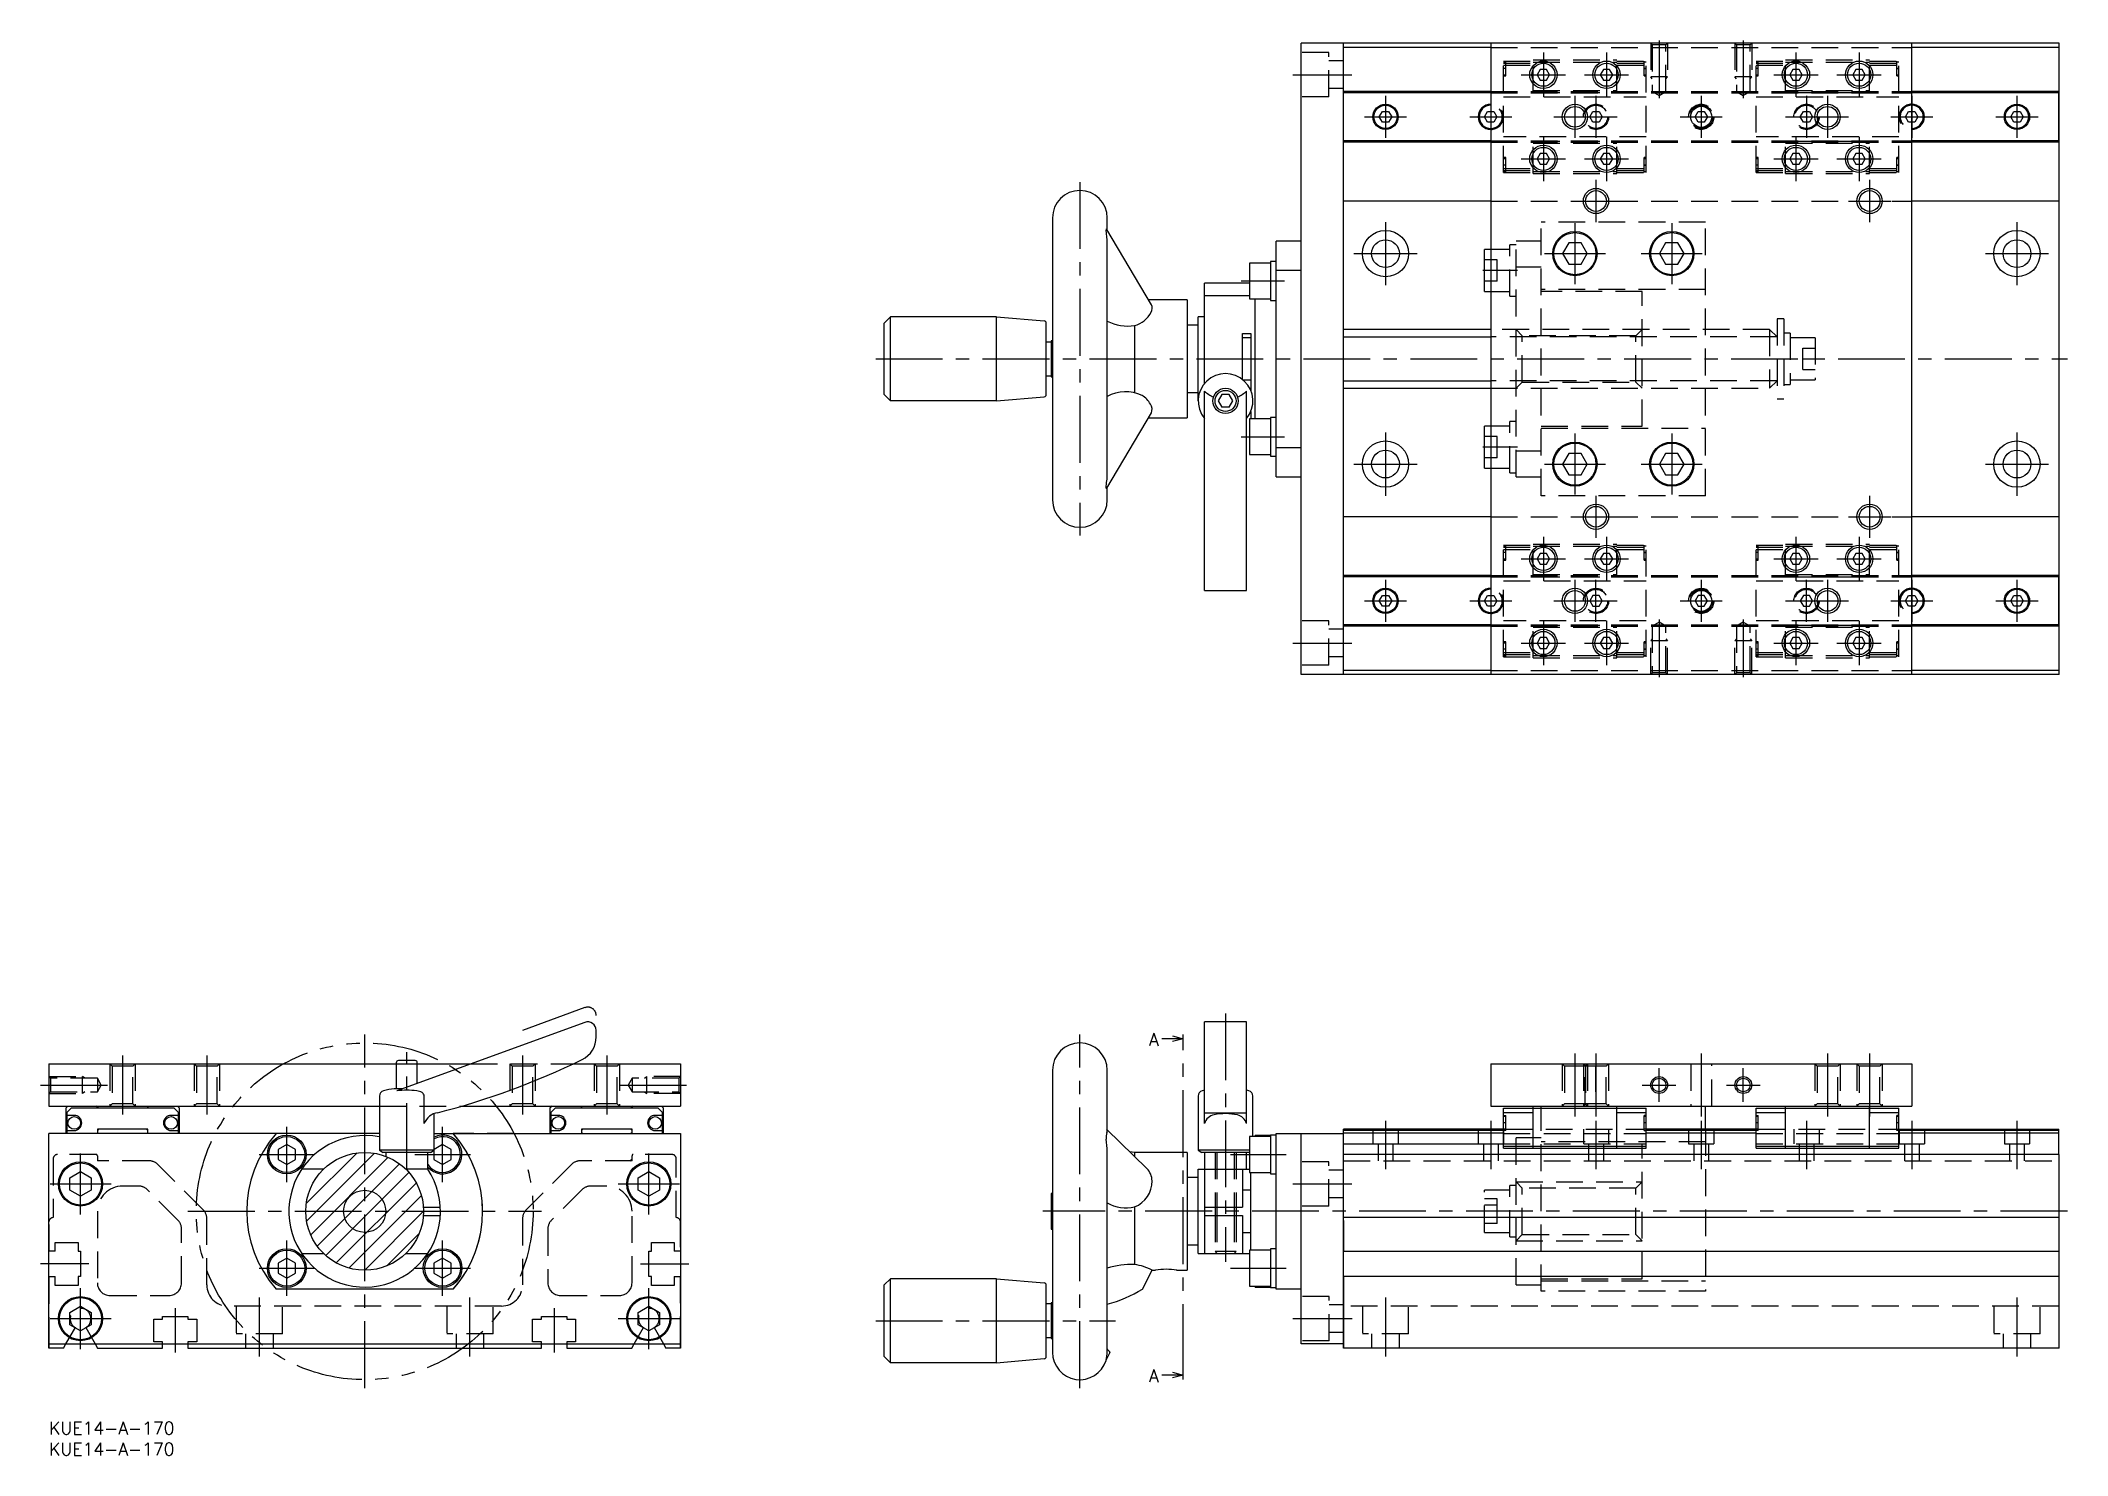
# Model space of a CAD drawing. Extents: x -2 to 479, y -8 to 328.
import ezdxf

# ---------------------------------------------------------------- set-up
doc = ezdxf.new("R2010")
doc.units = 0
doc.header["$LTSCALE"] = 0.5
for name, pattern in [('CENTER', [50.8, 31.75, -6.35, 6.35, -6.35]), ('DASHED', [19.05, 12.7, -6.35]), ('PHANTOM', [63.5, 31.75, -6.35, 6.35, -6.35, 6.35, -6.35])]:
    doc.linetypes.add(name, pattern=pattern)
for name, color, linetype in [('MSM_CENTER', 1, 'CENTER'), ('MSM_CONTINUOUS', 7, 'CONTINUOUS'), ('MSM_DASHED', 4, 'DASHED'), ('MSM_IMAGINARY', 6, 'PHANTOM'), ('MSM_NARROW', 5, 'CONTINUOUS'), ('MSM_PART_NUMBER', 7, 'CONTINUOUS')]:
    doc.layers.add(name, color=color, linetype=linetype)
doc.styles.get("Standard").update_dxf_attribs({"font": 'txt.shx', "height": 3, "bigfont": 'bigfont.shx'})

msp = doc.modelspace()

# ---------------------------------------------------------------- texts
at = {"layer": 'MSM_PART_NUMBER'}
for p in [(261.29, 89.35), (261.29, 9.42)]:
    msp.add_text('A', height=3, dxfattribs=at).set_placement(p)

# ---------------------------------------------------------------- blocks, each defined once
blk = doc.blocks.new('*U8')
at = {"layer": 'MSM_PART_NUMBER'}
blk.add_text('KUE14-A-170', height=3, dxfattribs=at).set_placement((0, -3))
blk = doc.blocks.new('*U9')
at = {"layer": 'MSM_PART_NUMBER'}
blk.add_text('KUE14-A-170', height=3, dxfattribs=at).set_placement((0, -8))

# ---------------------------------------------------------------- linework, layer by layer
at = {"layer": 'MSM_CENTER'}
for p, q in [((382.49, 328.13), (382.49, 314.45)), ((402.49, 328.13), (402.49, 314.45)), ((354.99, 325.26), (354.99, 314.76)), ((369.99, 325.26), (369.99, 314.76)), ((414.99, 325.26), (414.99, 314.76)), ((429.99, 325.26), (429.99, 314.76)), ((295.49, 320.01), (309.49, 320.01)), ((346.06, 321.51), (345.51, 321.51)), ((349.74, 320.01), (360.24, 320.01)), ((364.74, 320.01), (375.24, 320.01)), ((379.46, 321.51), (378.91, 321.51)), ((406.06, 321.51), (405.51, 321.51)), ((409.74, 320.01), (420.24, 320.01)), ((424.74, 320.01), (435.24, 320.01)), ((439.46, 321.51), (438.91, 321.51)), ((317.49, 315.01), (317.49, 305.01)), ((342.49, 315.01), (342.49, 305.01)), ((362.49, 315.01), (362.49, 305.01)), ((367.49, 315.01), (367.49, 305.01)), ((392.49, 315.01), (392.49, 305.01)), ((417.49, 315.01), (417.49, 305.01)), ((422.49, 315.01), (422.49, 305.01)), ((442.49, 315.01), (442.49, 305.01)), ((467.49, 315.01), (467.49, 305.01)), ((312.49, 310.01), (322.49, 310.01)), ((337.49, 310.01), (347.49, 310.01)), ((357.49, 310.01), (372.49, 310.01)), ((387.49, 310.01), (397.49, 310.01)), ((412.49, 310.01), (427.49, 310.01)), ((437.49, 310.01), (447.49, 310.01)), ((462.49, 310.01), (472.49, 310.01)), ((354.99, 305.26), (354.99, 294.76)), ((369.99, 305.26), (369.99, 294.76)), ((414.99, 305.26), (414.99, 294.76)), ((429.99, 305.26), (429.99, 294.76)), ((349.74, 300.01), (360.24, 300.01)), ((364.74, 300.01), (375.24, 300.01)), ((409.74, 300.01), (420.24, 300.01)), ((424.74, 300.01), (435.24, 300.01)), ((244.89, 294.51), (244.89, 210.51)), ((346.06, 298.51), (345.51, 298.51)), ((367.49, 295.01), (367.49, 285.01)), ((379.46, 298.51), (378.91, 298.51)), ((406.06, 298.51), (405.51, 298.51)), ((432.49, 295.01), (432.49, 285.01)), ((439.46, 298.51), (438.91, 298.51)), ((362.49, 290.01), (372.49, 290.01)), ((427.49, 290.01), (437.49, 290.01)), ((317.49, 285.01), (317.49, 270.01)), ((362.49, 284.76), (362.49, 270.26)), ((385.49, 284.76), (385.49, 270.26)), ((467.49, 285.01), (467.49, 270.01)), ((309.99, 277.51), (324.99, 277.51)), ((355.24, 277.51), (369.74, 277.51)), ((378.24, 277.51), (392.74, 277.51)), ((459.99, 277.51), (474.99, 277.51)), ((283.19, 271.01), (293.49, 271.01)), ((348.86, 273.51), (340.61, 273.51)), ((196.39, 252.51), (479.49, 252.51)), ((283.19, 234.01), (293.49, 234.01)), ((317.49, 235.01), (317.49, 220.01)), ((348.86, 231.51), (340.61, 231.51)), ((362.49, 234.76), (362.49, 220.26)), ((385.49, 234.76), (385.49, 220.26)), ((467.49, 235.01), (467.49, 220.01)), ((309.99, 227.51), (324.99, 227.51)), ((355.24, 227.51), (369.74, 227.51)), ((378.24, 227.51), (392.74, 227.51)), ((459.99, 227.51), (474.99, 227.51)), ((367.49, 220.01), (367.49, 210.01)), ((432.49, 220.01), (432.49, 210.01)), ((362.49, 215.01), (372.49, 215.01)), ((427.49, 215.01), (437.49, 215.01)), ((354.99, 210.26), (354.99, 199.76)), ((369.99, 210.26), (369.99, 199.76)), ((414.99, 210.26), (414.99, 199.76)), ((429.99, 210.26), (429.99, 199.76)), ((346.06, 206.51), (345.51, 206.51)), ((349.74, 205.01), (360.24, 205.01)), ((364.74, 205.01), (375.24, 205.01)), ((379.46, 206.51), (378.91, 206.51)), ((406.06, 206.51), (405.51, 206.51)), ((409.74, 205.01), (420.24, 205.01)), ((424.74, 205.01), (435.24, 205.01)), ((439.46, 206.51), (438.91, 206.51)), ((317.49, 200.01), (317.49, 190.01)), ((342.49, 200.01), (342.49, 190.01)), ((362.49, 200.01), (362.49, 190.01)), ((367.49, 190.01), (367.49, 200.01)), ((392.49, 200.01), (392.49, 190.01)), ((417.49, 190.01), (417.49, 200.01)), ((422.49, 200.01), (422.49, 190.01)), ((442.49, 200.01), (442.49, 190.01)), ((467.49, 200.01), (467.49, 190.01)), ((312.49, 195.01), (322.49, 195.01)), ((337.49, 195.01), (347.49, 195.01)), ((357.49, 195.01), (372.49, 195.01)), ((387.49, 195.01), (397.49, 195.01)), ((412.49, 195.01), (427.49, 195.01)), ((437.49, 195.01), (447.49, 195.01)), ((462.49, 195.01), (472.49, 195.01)), ((354.99, 190.26), (354.99, 179.76)), ((369.99, 190.26), (369.99, 179.76)), ((382.49, 190.57), (382.49, 176.89)), ((402.49, 190.57), (402.49, 176.89)), ((414.99, 190.26), (414.99, 179.76)), ((429.99, 190.26), (429.99, 179.76)), ((295.49, 185.01), (309.49, 185.01)), ((346.06, 183.51), (345.51, 183.51)), ((349.74, 185.01), (360.24, 185.01)), ((364.74, 185.01), (375.24, 185.01)), ((379.46, 183.51), (378.91, 183.51)), ((406.06, 183.51), (405.51, 183.51)), ((409.74, 185.01), (420.24, 185.01)), ((424.74, 185.01), (435.24, 185.01)), ((439.46, 183.51), (438.91, 183.51)), ((279.49, 97), (279.49, 38)), ((75, 8), (75, 92)), ((244.89, 8), (244.89, 92)), ((17.5, 87), (17.5, 73)), ((37.5, 87), (37.5, 73)), ((85, 59.8), (85, 87.8)), ((112.5, 87), (112.5, 73)), ((132.5, 87), (132.5, 73)), ((269.39, 12.08), (269.39, 90)), ((362.49, 87.5), (362.49, 72.5)), ((367.49, 87.5), (367.49, 72.5)), ((392.49, 87.5), (392.49, 72.5)), ((422.49, 87.5), (422.49, 72.5)), ((432.49, 87.5), (432.49, 72.5)), ((382.49, 76), (382.49, 84)), ((402.49, 76), (402.49, 84)), ((-2, 80), (14.44, 80)), ((135.56, 80), (152, 80)), ((378.49, 80), (386.49, 80)), ((398.49, 80), (406.49, 80)), ((56.5, 56.9), (56.5, 70.1)), ((93.5, 56.9), (93.5, 70.1)), ((317.49, 71.5), (317.49, 60)), ((342.49, 71.5), (342.49, 60)), ((367.49, 71.5), (367.49, 60)), ((392.49, 71.5), (392.49, 60)), ((417.49, 71.5), (417.49, 60)), ((442.49, 71.5), (442.49, 60)), ((467.49, 71.5), (467.49, 60)), ((7.5, 49.25), (7.5, 63.75)), ((49.9, 63.5), (63.1, 63.5)), ((86.9, 63.5), (100.1, 63.5)), ((142.5, 49.25), (142.5, 63.75)), ((280.69, 63.5), (293.89, 63.5)), ((0.25, 56.5), (14.75, 56.5)), ((135.25, 56.5), (149.75, 56.5)), ((295.49, 56.5), (309.49, 56.5)), ((33, 50), (117, 50)), ((479.49, 50), (236.09, 50)), ((56.5, 29.9), (56.5, 43.1)), ((93.5, 29.9), (93.5, 43.1)), ((9.5, 37.5), (-2, 37.5)), ((49.9, 36.5), (63.1, 36.5)), ((86.9, 36.5), (100.1, 36.5)), ((140.5, 37.5), (152, 37.5)), ((280.69, 36.5), (293.89, 36.5)), ((7.5, 17.25), (7.5, 31.75)), ((50, 15.5), (50, 29.5)), ((100, 15.5), (100, 29.5)), ((142.5, 17.25), (142.5, 31.75)), ((317.49, 29.5), (317.49, 15.5)), ((467.49, 29.5), (467.49, 15.5)), ((0.25, 24.5), (14.75, 24.5)), ((30, 27), (30, 16.5)), ((120, 27), (120, 16.5)), ((135.25, 24.5), (149.75, 24.5)), ((295.49, 24.5), (309.54, 24.5)), ((196.39, 24), (253.39, 24))]:
    msp.add_line(p, q, dxfattribs=at)
at = {"layer": 'MSM_CONTINUOUS'}
for p, q in [((297.49, 177.51), (297.49, 327.51)), ((307.49, 327.51), (297.49, 327.51)), ((307.49, 177.51), (307.49, 327.51)), ((307.49, 327.46), (307.54, 327.46)), ((477.49, 327.51), (307.54, 327.51)), ((307.54, 327.51), (307.54, 327.46)), ((342.49, 327.51), (342.49, 177.51)), ((442.49, 177.51), (442.49, 327.51)), ((477.49, 177.51), (477.49, 327.51)), ((342.49, 326.51), (307.49, 326.51)), ((477.49, 326.51), (442.49, 326.51)), ((354.25, 321.29), (353.51, 320.01)), ((353.51, 320.01), (354.25, 318.73)), ((355.72, 321.29), (354.25, 321.29)), ((354.25, 318.73), (355.72, 318.73)), ((356.46, 320.01), (355.72, 321.29)), ((355.72, 318.73), (356.46, 320.01)), ((369.25, 321.29), (368.51, 320.01)), ((368.51, 320.01), (369.25, 318.73)), ((370.72, 321.29), (369.25, 321.29)), ((369.25, 318.73), (370.72, 318.73)), ((371.46, 320.01), (370.72, 321.29)), ((370.72, 318.73), (371.46, 320.01)), ((414.25, 321.29), (413.51, 320.01)), ((413.51, 320.01), (414.25, 318.73)), ((415.72, 321.29), (414.25, 321.29)), ((414.25, 318.73), (415.72, 318.73)), ((416.46, 320.01), (415.72, 321.29)), ((415.72, 318.73), (416.46, 320.01)), ((429.25, 321.29), (428.51, 320.01)), ((428.51, 320.01), (429.25, 318.73)), ((430.72, 321.29), (429.25, 321.29)), ((429.25, 318.73), (430.72, 318.73)), ((431.46, 320.01), (430.72, 321.29)), ((430.72, 318.73), (431.46, 320.01)), ((342.49, 316.01), (307.49, 316.01)), ((342.49, 315.71), (307.49, 315.71)), ((477.49, 316.01), (442.49, 316.01)), ((477.44, 315.71), (442.49, 315.71)), ((477.44, 304.01), (477.44, 316.01)), ((316.01, 310.01), (316.75, 311.29)), ((316.75, 308.73), (316.01, 310.01)), ((316.75, 311.29), (318.22, 311.29)), ((318.22, 308.73), (316.75, 308.73)), ((318.22, 311.29), (318.96, 310.01)), ((318.96, 310.01), (318.22, 308.73)), ((341.01, 310.01), (341.75, 311.29)), ((341.75, 308.73), (341.01, 310.01)), ((341.75, 311.29), (342.49, 311.29)), ((342.49, 308.73), (341.75, 308.73)), ((391.01, 310.01), (391.75, 311.29)), ((391.75, 308.73), (391.01, 310.01)), ((391.75, 311.29), (393.22, 311.29)), ((393.22, 308.73), (391.75, 308.73)), ((393.22, 311.29), (393.96, 310.01)), ((393.96, 310.01), (393.22, 308.73)), ((442.49, 311.29), (443.22, 311.29)), ((443.22, 308.73), (442.49, 308.73)), ((443.22, 311.29), (443.96, 310.01)), ((443.96, 310.01), (443.22, 308.73)), ((466.01, 310.01), (466.75, 311.29)), ((466.75, 308.73), (466.01, 310.01)), ((466.75, 311.29), (468.22, 311.29)), ((468.22, 308.73), (466.75, 308.73)), ((468.22, 311.29), (468.96, 310.01)), ((468.96, 310.01), (468.22, 308.73)), ((342.49, 304.31), (307.49, 304.31)), ((342.49, 304.01), (307.49, 304.01)), ((477.44, 304.31), (442.49, 304.31)), ((477.44, 304.01), (442.49, 304.01)), ((354.25, 301.29), (353.51, 300.01)), ((353.51, 300.01), (354.25, 298.73)), ((355.72, 301.29), (354.25, 301.29)), ((354.25, 298.73), (355.72, 298.73)), ((356.46, 300.01), (355.72, 301.29)), ((355.72, 298.73), (356.46, 300.01)), ((369.25, 301.29), (368.51, 300.01)), ((368.51, 300.01), (369.25, 298.73)), ((370.72, 301.29), (369.25, 301.29)), ((369.25, 298.73), (370.72, 298.73)), ((371.46, 300.01), (370.72, 301.29)), ((370.72, 298.73), (371.46, 300.01)), ((414.25, 301.29), (413.51, 300.01)), ((413.51, 300.01), (414.25, 298.73)), ((415.72, 301.29), (414.25, 301.29)), ((414.25, 298.73), (415.72, 298.73)), ((416.46, 300.01), (415.72, 301.29)), ((415.72, 298.73), (416.46, 300.01)), ((429.25, 301.29), (428.51, 300.01)), ((428.51, 300.01), (429.25, 298.73)), ((430.72, 301.29), (429.25, 301.29)), ((429.25, 298.73), (430.72, 298.73)), ((431.46, 300.01), (430.72, 301.29)), ((430.72, 298.73), (431.46, 300.01)), ((342.49, 290.01), (307.49, 290.01)), ((477.49, 290.01), (442.49, 290.01)), ((238.39, 286.01), (238.39, 219.01)), ((251.39, 283.11), (251.39, 286.01)), ((261.88, 265.37), (251.29, 283.27)), ((251.39, 225.04), (251.39, 279.98)), ((297.49, 280.51), (291.49, 280.51)), ((291.49, 224.51), (291.49, 280.51)), ((361.02, 280.05), (359.55, 277.51)), ((363.95, 280.05), (361.02, 280.05)), ((365.42, 277.51), (363.95, 280.05)), ((384.02, 280.05), (382.55, 277.51)), ((386.95, 280.05), (384.02, 280.05)), ((388.42, 277.51), (386.95, 280.05)), ((285.19, 275.26), (285.19, 266.76)), ((290.19, 275.26), (285.19, 275.26)), ((290.19, 275.61), (290.19, 266.41)), ((291.49, 275.61), (290.19, 275.61)), ((340.99, 268.51), (340.99, 278.51)), ((342.49, 278.51), (340.99, 278.51)), ((359.55, 277.51), (361.02, 274.97)), ((361.02, 274.97), (363.95, 274.97)), ((363.95, 274.97), (365.42, 277.51)), ((382.55, 277.51), (384.02, 274.97)), ((384.02, 274.97), (386.95, 274.97)), ((386.95, 274.97), (388.42, 277.51)), ((274.49, 246.66), (274.49, 270.51)), ((285.19, 270.51), (274.49, 270.51)), ((297.49, 273.53), (291.49, 273.53)), ((270.39, 266.51), (261.2, 266.51)), ((270.39, 266.51), (270.39, 238.51)), ((285.19, 267.48), (274.49, 267.48)), ((285.19, 266.76), (290.19, 266.76)), ((286.49, 238.26), (286.49, 266.76)), ((290.19, 266.41), (291.49, 266.41)), ((340.99, 268.51), (342.49, 268.51)), ((198.39, 261.01), (199.89, 262.51)), ((198.39, 244.01), (198.39, 261.01)), ((199.88, 242.51), (199.88, 262.51)), ((225.05, 262.51), (199.89, 262.51)), ((225.05, 242.51), (225.05, 262.51)), ((225.05, 262.51), (236.43, 261.52)), ((236.89, 244), (236.89, 261.02)), ((257.89, 260.41), (257.89, 244.45)), ((272.99, 260.51), (270.39, 260.51)), ((272.99, 242.51), (272.99, 262.51)), ((274.49, 262.51), (272.99, 262.51)), ((238.09, 256.51), (236.89, 256.51)), ((238.09, 256.76), (238.09, 248.26)), ((238.39, 256.76), (238.09, 256.76)), ((283.49, 258.51), (285.49, 258.51)), ((283.49, 247.63), (283.49, 258.51)), ((285.49, 257.51), (283.49, 257.51)), ((285.49, 258.51), (285.49, 245.01)), ((342.49, 259.51), (307.49, 259.51)), ((236.89, 248.51), (238.09, 248.51)), ((238.09, 248.26), (238.39, 248.26)), ((283.64, 247.51), (285.49, 247.51)), ((199.89, 242.51), (198.39, 244.01)), ((225.05, 242.51), (199.89, 242.51)), ((225.05, 242.51), (236.43, 243.51)), ((270.39, 244.51), (272.99, 244.51)), ((274.49, 197.51), (274.49, 244.85)), ((278.62, 244.01), (277.75, 242.51)), ((277.75, 242.51), (278.62, 241.01)), ((280.35, 244.01), (278.62, 244.01)), ((280.35, 241.01), (278.62, 241.01)), ((281.22, 242.51), (280.35, 244.01)), ((280.35, 241.01), (281.22, 242.51)), ((284.49, 197.51), (284.49, 244.85)), ((307.49, 245.51), (342.49, 245.51)), ((251.29, 221.76), (261.88, 239.65)), ((261.2, 238.51), (270.39, 238.51)), ((285.19, 238.26), (285.19, 229.76)), ((290.19, 238.26), (285.19, 238.26)), ((285.49, 240.01), (285.49, 238.26)), ((290.19, 238.61), (290.19, 229.41)), ((291.49, 238.61), (290.19, 238.61)), ((342.49, 236.51), (340.99, 236.51)), ((340.99, 226.51), (340.99, 236.51)), ((291.49, 231.49), (297.49, 231.49)), ((285.19, 229.76), (290.19, 229.76)), ((290.19, 229.41), (291.49, 229.41)), ((340.99, 226.51), (342.49, 226.51)), ((361.02, 230.05), (359.55, 227.51)), ((359.55, 227.51), (361.02, 224.97)), ((363.95, 230.05), (361.02, 230.05)), ((365.42, 227.51), (363.95, 230.05)), ((363.95, 224.97), (365.42, 227.51)), ((384.02, 230.05), (382.55, 227.51)), ((382.55, 227.51), (384.02, 224.97)), ((386.95, 230.05), (384.02, 230.05)), ((388.42, 227.51), (386.95, 230.05)), ((386.95, 224.97), (388.42, 227.51)), ((251.39, 219.01), (251.39, 221.92)), ((291.49, 224.51), (297.49, 224.51)), ((361.02, 224.97), (363.95, 224.97)), ((384.02, 224.97), (386.95, 224.97)), ((342.49, 215.01), (307.49, 215.01)), ((477.49, 215.01), (442.49, 215.01)), ((354.25, 206.29), (353.51, 205.01)), ((353.51, 205.01), (354.25, 203.73)), ((355.72, 206.29), (354.25, 206.29)), ((354.25, 203.73), (355.72, 203.73)), ((356.46, 205.01), (355.72, 206.29)), ((355.72, 203.73), (356.46, 205.01)), ((369.25, 206.29), (368.51, 205.01)), ((368.51, 205.01), (369.25, 203.73)), ((370.72, 206.29), (369.25, 206.29)), ((369.25, 203.73), (370.72, 203.73)), ((371.46, 205.01), (370.72, 206.29)), ((370.72, 203.73), (371.46, 205.01)), ((414.25, 206.29), (413.51, 205.01)), ((413.51, 205.01), (414.25, 203.73)), ((415.72, 206.29), (414.25, 206.29)), ((414.25, 203.73), (415.72, 203.73)), ((416.46, 205.01), (415.72, 206.29)), ((415.72, 203.73), (416.46, 205.01)), ((429.25, 206.29), (428.51, 205.01)), ((428.51, 205.01), (429.25, 203.73)), ((430.72, 206.29), (429.25, 206.29)), ((429.25, 203.73), (430.72, 203.73)), ((431.46, 205.01), (430.72, 206.29)), ((430.72, 203.73), (431.46, 205.01)), ((274.49, 197.51), (284.49, 197.51)), ((342.49, 201.01), (307.49, 201.01)), ((342.49, 200.71), (307.49, 200.71)), ((477.44, 201.01), (442.49, 201.01)), ((477.44, 200.71), (442.49, 200.71)), ((477.44, 189.01), (477.44, 201.01)), ((316.01, 195.01), (316.75, 196.29)), ((316.75, 193.73), (316.01, 195.01)), ((316.75, 196.29), (318.22, 196.29)), ((318.22, 193.73), (316.75, 193.73)), ((318.22, 196.29), (318.96, 195.01)), ((318.96, 195.01), (318.22, 193.73)), ((341.01, 195.01), (341.75, 196.29)), ((341.75, 193.73), (341.01, 195.01)), ((341.75, 196.29), (342.49, 196.29)), ((342.49, 193.73), (341.75, 193.73)), ((391.75, 196.29), (391.01, 195.01)), ((391.01, 195.01), (391.75, 193.73)), ((393.22, 196.29), (391.75, 196.29)), ((391.75, 193.73), (393.22, 193.73)), ((393.96, 195.01), (393.22, 196.29)), ((393.22, 193.73), (393.96, 195.01)), ((442.49, 196.29), (443.22, 196.29)), ((443.22, 193.73), (442.49, 193.73)), ((443.22, 196.29), (443.96, 195.01)), ((443.96, 195.01), (443.22, 193.73)), ((466.01, 195.01), (466.75, 196.29)), ((466.75, 193.73), (466.01, 195.01)), ((466.75, 196.29), (468.22, 196.29)), ((468.22, 193.73), (466.75, 193.73)), ((468.22, 196.29), (468.96, 195.01)), ((468.96, 195.01), (468.22, 193.73)), ((342.49, 189.31), (307.49, 189.31)), ((342.49, 189.01), (307.49, 189.01)), ((477.44, 189.31), (442.49, 189.31)), ((477.49, 189.01), (442.49, 189.01)), ((354.25, 186.29), (353.51, 185.01)), ((353.51, 185.01), (354.25, 183.73)), ((355.72, 186.29), (354.25, 186.29)), ((354.25, 183.73), (355.72, 183.73)), ((356.46, 185.01), (355.72, 186.29)), ((355.72, 183.73), (356.46, 185.01)), ((369.25, 186.29), (368.51, 185.01)), ((368.51, 185.01), (369.25, 183.73)), ((370.72, 186.29), (369.25, 186.29)), ((369.25, 183.73), (370.72, 183.73)), ((371.46, 185.01), (370.72, 186.29)), ((370.72, 183.73), (371.46, 185.01)), ((414.25, 186.29), (413.51, 185.01)), ((413.51, 185.01), (414.25, 183.73)), ((415.72, 186.29), (414.25, 186.29)), ((414.25, 183.73), (415.72, 183.73)), ((416.46, 185.01), (415.72, 186.29)), ((415.72, 183.73), (416.46, 185.01)), ((429.25, 186.29), (428.51, 185.01)), ((428.51, 185.01), (429.25, 183.73)), ((430.72, 186.29), (429.25, 186.29)), ((429.25, 183.73), (430.72, 183.73)), ((431.46, 185.01), (430.72, 186.29)), ((430.72, 183.73), (431.46, 185.01)), ((342.49, 178.51), (307.49, 178.51)), ((477.49, 178.51), (442.49, 178.51)), ((307.49, 177.51), (297.49, 177.51)), ((307.54, 177.56), (307.49, 177.56)), ((307.54, 177.56), (307.54, 177.51)), ((477.49, 177.51), (307.54, 177.51)), ((127.32, 94.88), (82.66, 78.63)), ((130, 91.45), (130, 93)), ((274.49, 70.86), (274.49, 95)), ((284.49, 95), (274.49, 95)), ((284.49, 70.86), (284.49, 95)), ((0, 85), (82.5, 85)), ((0, 85), (0, 75)), ((82.5, 85.3), (82.5, 79.12)), ((87, 85.8), (83, 85.8)), ((87.5, 80.39), (87.5, 85.3)), ((87.5, 85), (100.18, 85)), ((124.42, 85), (150, 85)), ((150, 85), (150, 75)), ((238.39, 83.5), (238.39, 16.5)), ((251.39, 69.35), (251.39, 83.5)), ((342.49, 85), (342.49, 75)), ((342.49, 85), (442.49, 85)), ((442.49, 85), (442.49, 75)), ((78.5, 77.37), (78.5, 64.5)), ((84.03, 79.12), (82, 79.12)), ((89.15, 70.86), (89.15, 77.37)), ((272.99, 77.37), (272.99, 64.5)), ((285.99, 67.75), (285.99, 77.37)), ((0, 75), (78.5, 75)), ((4.5, 75), (4, 74.5)), ((4, 74.5), (4, 68.5)), ((5.25, 74.5), (4.25, 73.5)), ((4.25, 73.5), (4.25, 68.5)), ((6, 72.8), (4.25, 72.8)), ((29.75, 74.5), (5.25, 74.5)), ((11.75, 74.5), (11.25, 75)), ((23.75, 75), (23.25, 74.5)), ((30.75, 72.8), (29, 72.8)), ((30.75, 73.5), (29.75, 74.5)), ((31, 74.5), (30.5, 75)), ((30.75, 68.5), (30.75, 73.5)), ((31, 68.5), (31, 74.5)), ((91.5, 64.5), (91.5, 73.2)), ((98.09, 75), (150, 75)), ((119.5, 75), (119, 74.5)), ((119, 74.5), (119, 68.5)), ((120.25, 74.5), (119.25, 73.5)), ((119.25, 73.5), (119.25, 68.5)), ((121, 72.8), (119.25, 72.8)), ((144.75, 74.5), (120.25, 74.5)), ((126.75, 74.5), (126.25, 75)), ((138.75, 75), (138.25, 74.5)), ((145.75, 72.8), (144, 72.8)), ((145.75, 73.5), (144.75, 74.5)), ((146, 74.5), (145.5, 75)), ((145.75, 68.5), (145.75, 73.5)), ((146, 68.5), (146, 74.5)), ((274.49, 73.42), (284.49, 73.42)), ((342.49, 75), (442.49, 75)), ((345.54, 74.5), (379.44, 74.5)), ((345.54, 65), (345.54, 74.5)), ((345.54, 73.5), (352.54, 73.5)), ((345.54, 72.8), (346.04, 72.8)), ((346.04, 72.5), (345.54, 72.5)), ((346.04, 69.2), (346.04, 72.8)), ((352.54, 65), (352.54, 75)), ((372.44, 65), (372.44, 75)), ((372.44, 73.5), (379.44, 73.5)), ((378.94, 69.2), (378.94, 72.8)), ((379.44, 72.8), (378.94, 72.8)), ((379.44, 72.5), (378.94, 72.5)), ((379.44, 65), (379.44, 74.5)), ((393.49, 69.5), (393.49, 75)), ((405.54, 65), (405.54, 74.5)), ((405.54, 74.5), (439.44, 74.5)), ((405.54, 73.5), (412.54, 73.5)), ((405.54, 72.8), (406.04, 72.8)), ((406.04, 72.5), (405.54, 72.5)), ((406.04, 69.2), (406.04, 72.8)), ((412.54, 65), (412.54, 75)), ((432.44, 65), (432.44, 75)), ((432.44, 73.5), (439.44, 73.5)), ((439.44, 72.8), (438.94, 72.8)), ((438.94, 69.2), (438.94, 72.8)), ((439.44, 72.5), (438.94, 72.5)), ((439.44, 65), (439.44, 74.5)), ((0, 17.5), (0, 68.5)), ((78.5, 68.5), (0, 68.5)), ((4.25, 69.2), (6, 69.2)), ((23.5, 69.5), (11.5, 69.5)), ((11.8, 69.5), (11.5, 69.2)), ((11.5, 69.5), (11.5, 68.55)), ((23.5, 69.2), (23.2, 69.5)), ((23.5, 68.55), (23.5, 69.5)), ((29, 69.2), (30.75, 69.2)), ((91.5, 68.5), (150, 68.5)), ((119.25, 69.2), (121, 69.2)), ((138.5, 69.5), (126.5, 69.5)), ((126.8, 69.5), (126.5, 69.2)), ((126.5, 69.5), (126.5, 68.55)), ((138.5, 69.2), (138.2, 69.5)), ((138.5, 68.55), (138.5, 69.5)), ((144, 69.2), (145.75, 69.2)), ((150, 68.5), (150, 17.5)), ((260.81, 60.15), (251.27, 69.46)), ((251.39, 69.17), (251.39, 69.2)), ((290.19, 67.75), (285.19, 67.75)), ((285.19, 67.75), (285.19, 59.25)), ((286.49, 67.75), (286.49, 68)), ((290.19, 68), (286.49, 68)), ((291.49, 68.1), (290.19, 68.1)), ((290.19, 68.1), (290.19, 58.9)), ((291.49, 68.5), (307.49, 68.5)), ((291.49, 31.5), (291.49, 68.5)), ((297.49, 18.5), (297.49, 68.5)), ((307.49, 17.5), (307.49, 69.5)), ((346.04, 69.5), (307.49, 69.5)), ((346.04, 69.2), (307.49, 69.2)), ((345.54, 68.55), (307.49, 68.55)), ((346.06, 71), (345.51, 71)), ((346.04, 69.2), (345.54, 69.2)), ((379.46, 71), (378.91, 71)), ((406.04, 69.5), (378.94, 69.5)), ((378.94, 69.2), (379.44, 69.2)), ((405.54, 69.2), (379.44, 69.2)), ((405.54, 68.55), (379.44, 68.55)), ((406.06, 71), (405.51, 71)), ((406.04, 69.2), (405.54, 69.2)), ((439.46, 71), (438.91, 71)), ((438.94, 69.5), (477.44, 69.5)), ((477.44, 69.2), (438.94, 69.2)), ((477.44, 68.55), (439.44, 68.55)), ((477.44, 63.5), (477.44, 69.5)), ((56.5, 65.86), (54.46, 64.68)), ((54.46, 64.68), (54.46, 62.32)), ((58.54, 64.68), (56.5, 65.86)), ((58.54, 62.32), (58.54, 64.68)), ((78.5, 64.5), (79.37, 64)), ((91.5, 64.5), (78.5, 64.5)), ((90.63, 64), (79.37, 64)), ((80, 64), (80, 63.08)), ((90, 60), (90, 64)), ((90.63, 64), (91.5, 64.5)), ((91.46, 64.48), (91.46, 62.32)), ((93.5, 65.86), (91.5, 64.7)), ((95.54, 64.68), (93.5, 65.86)), ((95.54, 62.32), (95.54, 64.68)), ((251.39, 16.62), (251.39, 64.2)), ((257.89, 64), (256.77, 64.1)), ((270.39, 64), (257.89, 64)), ((257.89, 64), (257.89, 63.01)), ((270.39, 64), (270.39, 36)), ((285.19, 64.5), (272.99, 64.5)), ((272.99, 64.5), (273.85, 64)), ((285.12, 64), (273.85, 64)), ((274.49, 64), (274.49, 40)), ((284.49, 60), (284.49, 64)), ((285.12, 64), (285.19, 64.04)), ((345.54, 65.95), (307.49, 65.95)), ((477.49, 63.5), (307.49, 63.5)), ((345.54, 65.5), (379.44, 65.5)), ((345.54, 65), (379.44, 65)), ((405.54, 65.5), (439.44, 65.5)), ((405.54, 65), (439.44, 65)), ((477.49, 17.5), (477.49, 63.5)), ((4.96, 57.97), (7.5, 59.43)), ((4.96, 55.03), (4.96, 57.97)), ((7.5, 59.43), (10.04, 57.97)), ((10.04, 57.97), (10.04, 55.03)), ((54.46, 62.32), (56.5, 61.14)), ((56.5, 61.14), (58.54, 62.32)), ((65.2, 60), (60.03, 60)), ((89.97, 60), (84.8, 60)), ((91.46, 62.32), (93.5, 61.14)), ((93.5, 61.14), (95.54, 62.32)), ((139.96, 57.97), (142.5, 59.43)), ((139.96, 55.03), (139.96, 57.97)), ((142.5, 59.43), (145.04, 57.97)), ((145.04, 57.97), (145.04, 55.03)), ((272.99, 58), (270.39, 58)), ((272.99, 60), (285.19, 60)), ((272.99, 40), (272.99, 60)), ((283.49, 60), (283.49, 51)), ((285.19, 59.25), (290.19, 59.25)), ((285.49, 40.75), (285.49, 59.25)), ((290.19, 58.9), (291.49, 58.9)), ((7.5, 53.57), (4.96, 55.03)), ((10.04, 55.03), (7.5, 53.57)), ((142.5, 53.57), (139.96, 55.03)), ((145.04, 55.03), (142.5, 53.57)), ((238.39, 54.25), (238.09, 54.25)), ((238.09, 54.25), (238.09, 45.75)), ((285.49, 55), (283.49, 55)), ((88.96, 51), (92.97, 51)), ((88.96, 49), (92.97, 49)), ((257.89, 51.06), (257.89, 37.38)), ((274.49, 51), (283.49, 51)), ((274.49, 49), (283.49, 49)), ((276.99, 51), (276.99, 49)), ((281.99, 51), (281.99, 49)), ((283.49, 49), (283.49, 40)), ((477.49, 48.5), (307.49, 48.5)), ((238.09, 45.75), (238.39, 45.75)), ((283.49, 45), (285.49, 45)), ((307.54, 47.81), (307.49, 47.81)), ((307.54, 47.81), (307.54, 40.5)), ((56.5, 38.86), (54.46, 37.68)), ((58.54, 37.68), (56.5, 38.86)), ((60.03, 40), (65.2, 40)), ((84.8, 40), (89.97, 40)), ((93.5, 38.86), (91.46, 37.68)), ((95.54, 37.68), (93.5, 38.86)), ((270.39, 42), (272.99, 42)), ((272.99, 40), (285.19, 40)), ((290.19, 40.75), (285.19, 40.75)), ((285.19, 40.75), (285.19, 32.25)), ((291.49, 41.1), (290.19, 41.1)), ((290.19, 41.1), (290.19, 31.9)), ((307.49, 40.5), (477.49, 40.5)), ((54.46, 37.68), (54.46, 35.32)), ((54.46, 35.32), (56.5, 34.14)), ((56.5, 34.14), (58.54, 35.32)), ((58.54, 35.32), (58.54, 37.68)), ((91.46, 37.68), (91.46, 35.32)), ((91.46, 35.32), (93.5, 34.14)), ((93.5, 34.14), (95.54, 35.32)), ((95.54, 35.32), (95.54, 37.68)), ((198.39, 32.5), (199.89, 34)), ((199.88, 14), (199.88, 34)), ((225.05, 34), (199.89, 34)), ((225.05, 14), (225.05, 34)), ((225.05, 34), (236.43, 33)), ((259.76, 31.49), (262.07, 36)), ((262.05, 36), (262.89, 36)), ((267.88, 36), (270.39, 36)), ((477.49, 34.5), (307.49, 34.5)), ((307.54, 34.5), (307.54, 17.5)), ((96.02, 31.5), (53.98, 31.5)), ((198.39, 15.5), (198.39, 32.5)), ((236.89, 15.49), (236.89, 32.51)), ((285.19, 32.25), (290.19, 32.25)), ((286.49, 32), (286.49, 32.25)), ((286.49, 32), (290.19, 32)), ((290.19, 31.9), (291.49, 31.9)), ((297.49, 31.5), (291.49, 31.5)), ((4.96, 25.97), (7.5, 27.43)), ((4.96, 23.03), (4.96, 25.97)), ((7.5, 27.43), (10.04, 25.97)), ((10.04, 25.97), (10.04, 23.03)), ((139.96, 25.97), (142.5, 27.43)), ((139.96, 23.03), (139.96, 25.97)), ((142.5, 27.43), (145.04, 25.97)), ((145.04, 25.97), (145.04, 23.03)), ((238.09, 28), (236.89, 28)), ((238.09, 28.25), (238.09, 19.75)), ((238.39, 28.25), (238.09, 28.25)), ((7.5, 21.57), (4.96, 23.03)), ((10.04, 23.03), (7.5, 21.57)), ((142.5, 21.57), (139.96, 23.03)), ((145.04, 23.03), (142.5, 21.57)), ((236.89, 20), (238.09, 20)), ((238.09, 19.75), (238.39, 19.75)), ((0, 18.5), (150, 18.5)), ((3.46, 17.5), (0, 17.5)), ((0.05, 17.5), (0.05, 18.5)), ((3.46, 17.5), (4.04, 18.5)), ((10.96, 18.5), (11.54, 17.5)), ((11.54, 17.5), (27, 17.5)), ((27, 17.5), (27, 18.5)), ((33, 18.5), (33, 17.5)), ((33, 17.5), (117, 17.5)), ((117, 17.5), (117, 18.5)), ((123, 18.5), (123, 17.5)), ((123, 17.5), (138.46, 17.5)), ((138.46, 17.5), (139.04, 18.5)), ((145.96, 18.5), (146.54, 17.5)), ((150, 17.5), (146.54, 17.5)), ((149.95, 18.5), (149.95, 17.5)), ((199.89, 14), (198.39, 15.5)), ((225.05, 14), (236.43, 15)), ((251.1, 14.6), (252.08, 16.51)), ((307.49, 18.5), (297.49, 18.5)), ((477.49, 17.5), (307.49, 17.5)), ((225.05, 14), (199.89, 14))]:
    msp.add_line(p, q, dxfattribs=at)
for centre, radius in [((354.99, 320.01), 3.25), ((354.99, 320.01), 2.75), ((369.99, 320.01), 3.25), ((369.99, 320.01), 2.75), ((414.99, 320.01), 3.25), ((414.99, 320.01), 2.75), ((429.99, 320.01), 3.25), ((429.99, 320.01), 2.75), ((317.49, 310.01), 3), ((467.49, 310.01), 3), ((317.49, 310.01), 2.75), ((362.49, 310.01), 2.46), ((392.49, 310.01), 2.5), ((422.49, 310.01), 2.46), ((467.49, 310.01), 2.75), ((354.99, 300.01), 3.25), ((354.99, 300.01), 2.75), ((369.99, 300.01), 3.25), ((369.99, 300.01), 2.75), ((414.99, 300.01), 3.25), ((414.99, 300.01), 2.75), ((429.99, 300.01), 3.25), ((429.99, 300.01), 2.75), ((367.49, 290.01), 2.46), ((432.49, 290.01), 2.46), ((317.49, 277.51), 5.5), ((317.49, 277.51), 3.3), ((362.49, 277.51), 5.25), ((362.49, 277.51), 5), ((385.49, 277.51), 5.25), ((385.49, 277.51), 5), ((467.49, 277.51), 5.5), ((467.49, 277.51), 3.3), ((279.49, 242.51), 3), ((279.49, 242.51), 2.5), ((317.49, 227.51), 5.5), ((362.49, 227.51), 5.25), ((362.49, 227.51), 5), ((385.49, 227.51), 5.25), ((385.49, 227.51), 5), ((467.49, 227.51), 5.5), ((317.49, 227.51), 3.3), ((467.49, 227.51), 3.3), ((367.49, 215.01), 2.46), ((432.49, 215.01), 2.46), ((354.99, 205.01), 3.25), ((354.99, 205.01), 2.75), ((369.99, 205.01), 3.25), ((369.99, 205.01), 2.75), ((414.99, 205.01), 3.25), ((414.99, 205.01), 2.75), ((429.99, 205.01), 3.25), ((429.99, 205.01), 2.75), ((317.49, 195.01), 3), ((317.49, 195.01), 2.75), ((362.49, 195.01), 2.46), ((392.49, 195.01), 2.5), ((422.49, 195.01), 2.46), ((467.49, 195.01), 3), ((467.49, 195.01), 2.75), ((354.99, 185.01), 3.25), ((369.99, 185.01), 3.25), ((414.99, 185.01), 3.25), ((429.99, 185.01), 3.25), ((354.99, 185.01), 2.75), ((369.99, 185.01), 2.75), ((414.99, 185.01), 2.75), ((429.99, 185.01), 2.75), ((382.49, 80), 1.62), ((402.49, 80), 1.62), ((6, 71), 1.5), ((29, 71), 1.5), ((121, 71), 1.5), ((144, 71), 1.5), ((56.5, 63.5), 4.6), ((56.5, 63.5), 4.25), ((75, 50), 14), ((7.5, 56.5), 5.25), ((7.5, 56.5), 5), ((142.5, 56.5), 5.25), ((142.5, 56.5), 5), ((75, 50), 5), ((56.5, 36.5), 4.6), ((56.5, 36.5), 4.25), ((93.5, 36.5), 4.6), ((93.5, 36.5), 4.25), ((7.5, 24.5), 5.25), ((7.5, 24.5), 5), ((142.5, 24.5), 5.25), ((142.5, 24.5), 5)]:
    msp.add_circle(centre, radius, dxfattribs=at)
for centre, radius, start, end in [((342.49, 310.01), 3, 90, 270), ((442.49, 310.01), 3, 270, 90), ((342.49, 310.01), 2.75, 90, 270), ((442.49, 310.01), 2.75, 270, 90), ((244.89, 286.01), 6.5, 0, 180), ((251.51, 283.15), 0.409, 147.3169, 194.7042), ((230.36, 279.63), 21.03, 0.9537, 9.3449), ((251.16, 283.23), 0.137, 15.5493, 88.8335), ((260.18, 264.56), 1.88, 329.5739, 25.5839), ((236.39, 261.02), 0.5, 0, 85), ((256.33, 271.25), 10.95, 243.1033, 278.1798), ((256.34, 266.31), 6.1, 284.6919, 333.6871), ((279.49, 242.51), 6.5, 320.2849, 219.7151), ((236.39, 244), 0.5, 275, 0), ((255.77, 235.89), 8.83, 63.8736, 119.8384), ((256.52, 238.8), 5.91, 29.8339, 58.0094), ((259.84, 240.48), 2.2, 337.8459, 34.7996), ((279.34, 250.12), 7.17, 227.3401, 247.8909), ((279.63, 250.12), 7.17, 292.1091, 312.6599), ((-427.39, 306.21), 683.71, 352.91661, 353.05297), ((251.52, 221.88), 0.423, 177.3591, 212.6166), ((250.76, 222.27), 0.739, 303.4802, 316.0683), ((233.76, 225.27), 17.63, 354.2775, 359.2376), ((244.89, 219.01), 6.5, 180, 0), ((342.49, 195.01), 3, 90, 270), ((342.49, 195.01), 2.75, 90, 270), ((442.49, 195.01), 3, 270, 90), ((442.49, 195.01), 2.75, 270, 90), ((128, 93), 2, 0, 110.0021), ((124, 91.45), 6, 296.0636, 0), ((244.89, 83.5), 6.5, 0, 180), ((83, 85.3), 0.5, 90, 180), ((87, 85.3), 0.5, 0, 90), ((47.55, 247.76), 180, 284.4054, 296.0636), ((79.8, 77.37), 1.3, 104.5706, 180), ((85, 57.36), 21.97, 97.8482, 104.5706), ((85, 57.36), 21.39, 83.6788, 96.2682), ((87, 75.33), 3.31, 59.7939, 83.9142), ((87.99, 77.24), 1.17, 6.0919, 54.409), ((274.29, 77.37), 1.3, 104.5706, 180), ((279.49, 57.36), 21.97, 103.1548, 104.5706), ((279.49, 57.36), 21.97, 75.4294, 76.8452), ((284.69, 77.37), 1.3, 0, 75.4294), ((6, 71), 1.8, 270, 90), ((29, 71), 1.8, 90, 270), ((92.9, 69.46), 4, 98.1816, 159.5), ((121, 71), 1.8, 270, 90), ((144, 71), 1.8, 90, 270), ((277.38, 69.96), 3.03, 100.8084, 162.7136), ((279.46, 59.7), 13.5, 77.7627, 101.3139), ((281.65, 70.01), 2.96, 16.691, 76.8786), ((11.5, 67.25), 1.3, 74.0576, 90), ((23.5, 67.25), 1.3, 90, 105.9424), ((75, 50), 28, 138.6456, 221.3544), ((75, 50), 18, 78.7877, 33.749), ((93.5, 63.5), 4.6, 220.4591, 115.7715), ((93.5, 63.5), 4.25, 214.5603, 118.0725), ((75, 50), 28, 318.6456, 41.3544), ((126.5, 67.25), 1.3, 74.0576, 90), ((138.5, 67.25), 1.3, 90, 105.9424), ((254.13, 67.65), 3.03, 158.9586, 189.5128), ((250.97, 69.17), 0.42, 353.8602, 43.0782), ((249.29, 69.37), 2.11, 342.3741, 353.3332), ((226.21, 63.58), 25.18, 1.3815, 8.1441), ((257.68, 57.11), 4.37, 1.6774, 44.0689), ((255.55, 57.12), 6.49, 291.0715, 1.0786), ((255.79, 59.34), 8.54, 238.9479, 284.1872), ((257.51, 15.84), 21.55, 89.0104, 106.5513), ((255.62, 23.5), 14.07, 62.7193, 80.7314), ((265.39, 22.22), 14, 79.7135, 100.2865), ((236.39, 32.51), 0.5, 0, 85), ((243.09, 59.24), 32.37, 284.8475, 300.9876), ((236.39, 15.49), 0.5, 275, 0), ((244.89, 16.5), 6.5, 180, 342.9891), ((243.91, 16.64), 7.48, 344.0942, 359.8778), ((231.56, 0.05), 26.29, 38.7334, 41.0812)]:
    msp.add_arc(centre, radius, start, end, dxfattribs=at)
at = {"layer": 'MSM_DASHED'}
for p, q in [((380.49, 327.51), (380.86, 327.13)), ((380.49, 327.51), (380.49, 319.51)), ((384.11, 327.13), (384.49, 327.51)), ((384.49, 327.51), (384.49, 319.51)), ((400.49, 327.51), (400.86, 327.13)), ((400.49, 327.51), (400.49, 319.51)), ((404.11, 327.13), (404.49, 327.51)), ((404.49, 327.51), (404.49, 319.51)), ((304.01, 325.26), (297.41, 325.26)), ((304.01, 314.76), (304.01, 325.26)), ((307.41, 323.31), (304.01, 323.31)), ((342.49, 326.51), (442.49, 326.51)), ((345.54, 296.76), (345.54, 323.26)), ((345.54, 323.26), (352.54, 323.26)), ((346.04, 323.01), (345.54, 323.01)), ((345.54, 322.76), (352.54, 322.76)), ((346.04, 319.71), (346.04, 323.26)), ((352.54, 323.51), (372.44, 323.51)), ((352.54, 315.76), (352.54, 323.51)), ((352.54, 323.01), (372.44, 323.01)), ((372.44, 315.76), (372.44, 323.51)), ((372.44, 323.26), (379.44, 323.26)), ((372.44, 322.76), (379.44, 322.76)), ((378.94, 319.71), (378.94, 323.26)), ((379.44, 323.01), (378.94, 323.01)), ((379.44, 296.76), (379.44, 323.26)), ((380.86, 327.13), (380.86, 316.01)), ((384.11, 327.13), (380.86, 327.13)), ((384.11, 316.01), (384.11, 327.13)), ((400.86, 327.13), (400.86, 316.01)), ((404.11, 327.13), (400.86, 327.13)), ((404.11, 316.01), (404.11, 327.13)), ((405.54, 323.26), (412.54, 323.26)), ((405.54, 296.76), (405.54, 323.26)), ((406.04, 323.01), (405.54, 323.01)), ((405.54, 322.76), (412.54, 322.76)), ((406.04, 319.71), (406.04, 323.26)), ((412.54, 323.51), (432.44, 323.51)), ((412.54, 315.76), (412.54, 323.51)), ((412.54, 323.01), (432.44, 323.01)), ((432.44, 315.76), (432.44, 323.51)), ((432.44, 323.26), (439.44, 323.26)), ((432.44, 322.76), (439.44, 322.76)), ((438.94, 319.71), (438.94, 323.26)), ((439.44, 323.01), (438.94, 323.01)), ((439.44, 296.76), (439.44, 323.26)), ((345.54, 322.26), (352.54, 322.26)), ((346.04, 321.51), (345.54, 321.51)), ((345.54, 320.01), (346.04, 320.01)), ((345.54, 319.71), (346.04, 319.71)), ((372.44, 322.26), (379.44, 322.26)), ((378.94, 321.51), (379.44, 321.51)), ((378.94, 320.01), (379.44, 320.01)), ((378.94, 319.71), (379.44, 319.71)), ((384.49, 319.51), (380.49, 319.51)), ((380.86, 319.01), (380.49, 319.51)), ((384.11, 319.01), (384.49, 319.51)), ((404.49, 319.51), (400.49, 319.51)), ((400.86, 319.01), (400.49, 319.51)), ((404.11, 319.01), (404.49, 319.51)), ((405.54, 322.26), (412.54, 322.26)), ((406.04, 321.51), (405.54, 321.51)), ((405.54, 320.01), (406.04, 320.01)), ((405.54, 319.71), (406.04, 319.71)), ((432.44, 322.26), (439.44, 322.26)), ((438.94, 321.51), (439.44, 321.51)), ((438.94, 320.01), (439.44, 320.01)), ((438.94, 319.71), (439.44, 319.71)), ((304.01, 314.76), (297.41, 314.76)), ((307.41, 316.71), (304.01, 316.71)), ((342.49, 316.01), (442.49, 316.01)), ((342.49, 315.71), (442.49, 315.71)), ((342.49, 313.16), (342.49, 306.86)), ((345.54, 314.76), (379.44, 314.76)), ((352.54, 316.26), (372.44, 316.26)), ((352.54, 315.76), (372.44, 315.76)), ((380.86, 316.01), (382.49, 315.08)), ((382.49, 315.08), (384.11, 316.01)), ((400.86, 316.01), (402.49, 315.08)), ((402.49, 315.08), (404.11, 316.01)), ((405.54, 314.76), (439.44, 314.76)), ((412.54, 316.26), (432.44, 316.26)), ((412.54, 315.76), (432.44, 315.76)), ((342.49, 311.29), (343.22, 311.29)), ((343.22, 308.73), (342.49, 308.73)), ((343.22, 311.29), (343.96, 310.01)), ((343.96, 310.01), (343.22, 308.73)), ((366.01, 310.01), (366.75, 311.29)), ((366.75, 308.73), (366.01, 310.01)), ((366.75, 311.29), (368.22, 311.29)), ((368.22, 308.73), (366.75, 308.73)), ((368.22, 311.29), (368.96, 310.01)), ((368.96, 310.01), (368.22, 308.73)), ((416.01, 310.01), (416.75, 311.29)), ((416.75, 308.73), (416.01, 310.01)), ((416.75, 311.29), (418.22, 311.29)), ((418.22, 308.73), (416.75, 308.73)), ((418.22, 311.29), (418.96, 310.01)), ((418.96, 310.01), (418.22, 308.73)), ((441.01, 310.01), (441.75, 311.29)), ((441.75, 308.73), (441.01, 310.01)), ((441.75, 311.29), (442.49, 311.29)), ((442.49, 308.73), (441.75, 308.73)), ((342.49, 304.31), (442.49, 304.31)), ((342.49, 304.01), (442.49, 304.01)), ((379.44, 305.26), (345.54, 305.26)), ((352.54, 304.26), (372.44, 304.26)), ((352.54, 296.51), (352.54, 304.26)), ((352.54, 303.76), (372.44, 303.76)), ((372.44, 296.51), (372.44, 304.26)), ((439.44, 305.26), (405.54, 305.26)), ((412.54, 304.26), (432.44, 304.26)), ((412.54, 296.51), (412.54, 304.26)), ((412.54, 303.76), (432.44, 303.76)), ((432.44, 296.51), (432.44, 304.26)), ((346.04, 300.31), (345.54, 300.31)), ((346.04, 300.01), (345.54, 300.01)), ((346.04, 296.76), (346.04, 300.31)), ((378.94, 296.76), (378.94, 300.31)), ((379.44, 300.31), (378.94, 300.31)), ((379.44, 300.01), (378.94, 300.01)), ((406.04, 300.31), (405.54, 300.31)), ((406.04, 300.01), (405.54, 300.01)), ((406.04, 296.76), (406.04, 300.31)), ((438.94, 296.76), (438.94, 300.31)), ((439.44, 300.31), (438.94, 300.31)), ((439.44, 300.01), (438.94, 300.01)), ((346.04, 298.51), (345.54, 298.51)), ((345.54, 297.76), (352.54, 297.76)), ((345.54, 297.26), (352.54, 297.26)), ((345.54, 297.01), (346.04, 297.01)), ((345.54, 296.76), (352.54, 296.76)), ((352.54, 297.01), (372.44, 297.01)), ((352.54, 296.51), (372.44, 296.51)), ((372.44, 297.76), (379.44, 297.76)), ((372.44, 297.26), (379.44, 297.26)), ((372.44, 296.76), (379.44, 296.76)), ((378.94, 298.51), (379.44, 298.51)), ((378.94, 297.01), (379.44, 297.01)), ((406.04, 298.51), (405.54, 298.51)), ((405.54, 297.76), (412.54, 297.76)), ((405.54, 297.26), (412.54, 297.26)), ((405.54, 297.01), (406.04, 297.01)), ((405.54, 296.76), (412.54, 296.76)), ((412.54, 297.01), (432.44, 297.01)), ((412.54, 296.51), (432.44, 296.51)), ((432.44, 297.76), (439.44, 297.76)), ((432.44, 297.26), (439.44, 297.26)), ((432.44, 296.76), (439.44, 296.76)), ((438.94, 298.51), (439.44, 298.51)), ((438.94, 297.01), (439.44, 297.01)), ((342.49, 290.01), (442.49, 290.01)), ((393.49, 285.01), (354.49, 285.01)), ((354.49, 220.01), (354.49, 285.01)), ((393.49, 220.01), (393.49, 285.01)), ((346.99, 267.41), (346.99, 279.61)), ((348.49, 279.61), (346.99, 279.61)), ((354.49, 280.51), (348.49, 280.51)), ((348.49, 224.51), (348.49, 280.51)), ((343.99, 276.05), (340.99, 276.05)), ((346.99, 278.51), (342.49, 278.51)), ((343.99, 270.97), (343.99, 276.05)), ((343.99, 273.51), (340.99, 273.51)), ((343.99, 270.97), (340.99, 270.97)), ((348.49, 274.37), (354.49, 274.37)), ((342.49, 268.51), (346.99, 268.51)), ((346.99, 267.41), (348.49, 267.41)), ((393.49, 269.01), (354.49, 269.01)), ((378.49, 268.51), (354.49, 268.51)), ((378.49, 236.51), (378.49, 268.51)), ((410.49, 262.01), (410.49, 243.01)), ((412.09, 262.01), (410.49, 262.01)), ((412.09, 262.01), (412.09, 243.01)), ((408.74, 259.51), (342.49, 259.51)), ((410.49, 257.76), (342.49, 257.76)), ((349.99, 258.01), (348.49, 259.51)), ((376.99, 258.01), (349.99, 258.01)), ((349.99, 247.01), (349.99, 258.01)), ((378.49, 259.51), (376.99, 258.01)), ((376.99, 247.01), (376.99, 258.01)), ((410.49, 257.76), (408.74, 259.51)), ((408.74, 259.51), (408.74, 245.51)), ((413.59, 258.61), (412.09, 258.61)), ((413.59, 258.61), (413.59, 246.41)), ((419.59, 257.51), (413.59, 257.51)), ((419.59, 257.51), (419.59, 247.51)), ((416.59, 255.05), (419.59, 255.05)), ((416.59, 249.97), (416.59, 255.05)), ((416.59, 252.51), (419.59, 252.51)), ((410.49, 247.26), (342.49, 247.26)), ((348.49, 245.51), (349.99, 247.01)), ((349.99, 247.01), (376.99, 247.01)), ((376.99, 247.01), (378.49, 245.51)), ((408.74, 245.51), (410.49, 247.26)), ((412.09, 246.41), (413.59, 246.41)), ((413.59, 247.51), (419.59, 247.51)), ((416.59, 249.97), (419.59, 249.97)), ((342.49, 245.51), (408.74, 245.51)), ((410.49, 243.01), (412.09, 243.01)), ((346.99, 236.51), (342.49, 236.51)), ((346.99, 225.41), (346.99, 237.61)), ((348.49, 237.61), (346.99, 237.61)), ((354.49, 236.51), (378.49, 236.51)), ((354.49, 236.01), (393.49, 236.01)), ((343.99, 234.05), (340.99, 234.05)), ((343.99, 231.51), (340.99, 231.51)), ((343.99, 228.97), (343.99, 234.05)), ((343.99, 228.97), (340.99, 228.97)), ((342.49, 226.51), (346.99, 226.51)), ((348.49, 230.65), (354.49, 230.65)), ((346.99, 225.41), (348.49, 225.41)), ((348.49, 224.51), (354.49, 224.51)), ((393.49, 220.01), (354.49, 220.01)), ((342.49, 215.01), (442.49, 215.01)), ((345.54, 208.26), (352.54, 208.26)), ((345.54, 181.76), (345.54, 208.26)), ((346.04, 208.01), (345.54, 208.01)), ((345.54, 207.76), (352.54, 207.76)), ((345.54, 207.26), (352.54, 207.26)), ((346.04, 204.71), (346.04, 208.26)), ((352.54, 208.51), (372.44, 208.51)), ((352.54, 200.76), (352.54, 208.51)), ((352.54, 208.01), (372.44, 208.01)), ((372.44, 200.76), (372.44, 208.51)), ((372.44, 208.26), (379.44, 208.26)), ((372.44, 207.76), (379.44, 207.76)), ((372.44, 207.26), (379.44, 207.26)), ((378.94, 204.71), (378.94, 208.26)), ((379.44, 208.01), (378.94, 208.01)), ((379.44, 181.76), (379.44, 208.26)), ((405.54, 208.26), (412.54, 208.26)), ((405.54, 181.76), (405.54, 208.26)), ((406.04, 208.01), (405.54, 208.01)), ((405.54, 207.76), (412.54, 207.76)), ((405.54, 207.26), (412.54, 207.26)), ((406.04, 204.71), (406.04, 208.26)), ((412.54, 208.51), (432.44, 208.51)), ((412.54, 200.76), (412.54, 208.51)), ((412.54, 208.01), (432.44, 208.01)), ((432.44, 200.76), (432.44, 208.51)), ((432.44, 208.26), (439.44, 208.26)), ((432.44, 207.76), (439.44, 207.76)), ((432.44, 207.26), (439.44, 207.26)), ((438.94, 204.71), (438.94, 208.26)), ((439.44, 208.01), (438.94, 208.01)), ((439.44, 181.76), (439.44, 208.26)), ((346.04, 206.51), (345.54, 206.51)), ((345.54, 205.01), (346.04, 205.01)), ((345.54, 204.71), (346.04, 204.71)), ((378.94, 206.51), (379.44, 206.51)), ((378.94, 205.01), (379.44, 205.01)), ((378.94, 204.71), (379.44, 204.71)), ((406.04, 206.51), (405.54, 206.51)), ((405.54, 205.01), (406.04, 205.01)), ((405.54, 204.71), (406.04, 204.71)), ((438.94, 206.51), (439.44, 206.51)), ((438.94, 205.01), (439.44, 205.01)), ((438.94, 204.71), (439.44, 204.71)), ((342.49, 201.01), (442.49, 201.01)), ((342.49, 200.71), (442.49, 200.71)), ((342.49, 198.16), (342.49, 191.86)), ((345.54, 199.76), (379.44, 199.76)), ((352.54, 201.26), (372.44, 201.26)), ((352.54, 200.76), (372.44, 200.76)), ((405.54, 199.76), (439.44, 199.76)), ((412.54, 201.26), (432.44, 201.26)), ((412.54, 200.76), (432.44, 200.76)), ((342.49, 196.29), (343.22, 196.29)), ((343.22, 193.73), (342.49, 193.73)), ((343.22, 196.29), (343.96, 195.01)), ((343.96, 195.01), (343.22, 193.73)), ((366.75, 196.29), (366.01, 195.01)), ((366.01, 195.01), (366.75, 193.73)), ((368.22, 196.29), (366.75, 196.29)), ((366.75, 193.73), (368.22, 193.73)), ((368.96, 195.01), (368.22, 196.29)), ((368.22, 193.73), (368.96, 195.01)), ((416.75, 196.29), (416.01, 195.01)), ((416.01, 195.01), (416.75, 193.73)), ((418.22, 196.29), (416.75, 196.29)), ((416.75, 193.73), (418.22, 193.73)), ((418.96, 195.01), (418.22, 196.29)), ((418.22, 193.73), (418.96, 195.01)), ((441.01, 195.01), (441.75, 196.29)), ((441.75, 193.73), (441.01, 195.01)), ((441.75, 196.29), (442.49, 196.29)), ((442.49, 193.73), (441.75, 193.73)), ((304.01, 190.26), (297.41, 190.26)), ((304.01, 179.76), (304.01, 190.26)), ((307.41, 188.31), (304.01, 188.31)), ((342.49, 189.31), (442.49, 189.31)), ((342.49, 189.01), (442.49, 189.01)), ((379.44, 190.26), (345.54, 190.26)), ((352.54, 189.26), (372.44, 189.26)), ((352.54, 181.51), (352.54, 189.26)), ((352.54, 188.76), (372.44, 188.76)), ((372.44, 181.51), (372.44, 189.26)), ((382.49, 189.95), (380.86, 189.01)), ((380.86, 189.01), (380.86, 177.89)), ((384.11, 189.01), (382.49, 189.95)), ((384.11, 177.89), (384.11, 189.01)), ((402.49, 189.95), (400.86, 189.01)), ((400.86, 189.01), (400.86, 177.89)), ((404.11, 189.01), (402.49, 189.95)), ((404.11, 177.89), (404.11, 189.01)), ((439.44, 190.26), (405.54, 190.26)), ((412.54, 181.51), (412.54, 189.26)), ((412.54, 189.26), (432.44, 189.26)), ((412.54, 188.76), (432.44, 188.76)), ((432.44, 181.51), (432.44, 189.26)), ((346.04, 185.31), (345.54, 185.31)), ((346.04, 185.01), (345.54, 185.01)), ((346.04, 183.51), (345.54, 183.51)), ((346.04, 181.76), (346.04, 185.31)), ((378.94, 181.76), (378.94, 185.31)), ((379.44, 185.31), (378.94, 185.31)), ((379.44, 185.01), (378.94, 185.01)), ((378.94, 183.51), (379.44, 183.51)), ((380.86, 186.01), (380.49, 185.51)), ((384.49, 185.51), (380.49, 185.51)), ((380.49, 177.51), (380.49, 185.51)), ((384.11, 186.01), (384.49, 185.51)), ((384.49, 177.51), (384.49, 185.51)), ((400.86, 186.01), (400.49, 185.51)), ((400.49, 177.51), (400.49, 185.51)), ((404.49, 185.51), (400.49, 185.51)), ((404.11, 186.01), (404.49, 185.51)), ((404.49, 177.51), (404.49, 185.51)), ((406.04, 185.31), (405.54, 185.31)), ((406.04, 185.01), (405.54, 185.01)), ((406.04, 183.51), (405.54, 183.51)), ((406.04, 181.76), (406.04, 185.31)), ((438.94, 181.76), (438.94, 185.31)), ((439.44, 185.31), (438.94, 185.31)), ((439.44, 185.01), (438.94, 185.01)), ((438.94, 183.51), (439.44, 183.51)), ((304.01, 179.76), (297.41, 179.76)), ((307.41, 181.71), (304.01, 181.71)), ((342.49, 178.51), (442.49, 178.51)), ((345.54, 182.76), (352.54, 182.76)), ((345.54, 182.26), (352.54, 182.26)), ((345.54, 182.01), (346.04, 182.01)), ((345.54, 181.76), (352.54, 181.76)), ((352.54, 182.01), (372.44, 182.01)), ((352.54, 181.51), (372.44, 181.51)), ((372.44, 182.76), (379.44, 182.76)), ((372.44, 182.26), (379.44, 182.26)), ((372.44, 181.76), (379.44, 181.76)), ((378.94, 182.01), (379.44, 182.01)), ((405.54, 182.76), (412.54, 182.76)), ((405.54, 182.26), (412.54, 182.26)), ((405.54, 182.01), (406.04, 182.01)), ((405.54, 181.76), (412.54, 181.76)), ((412.54, 182.01), (432.44, 182.01)), ((412.54, 181.51), (432.44, 181.51)), ((432.44, 182.76), (439.44, 182.76)), ((432.44, 182.26), (439.44, 182.26)), ((432.44, 181.76), (439.44, 181.76)), ((438.94, 182.01), (439.44, 182.01)), ((380.86, 177.89), (380.49, 177.51)), ((384.11, 177.89), (380.86, 177.89)), ((384.49, 177.51), (384.11, 177.89)), ((400.86, 177.89), (400.49, 177.51)), ((404.11, 177.89), (400.86, 177.89)), ((404.49, 177.51), (404.11, 177.89)), ((0.38, 81.62), (0, 82)), ((0, 82), (8, 82)), ((8, 78), (8, 82)), ((8.5, 81.62), (8, 82)), ((14.5, 85), (15.04, 84.46)), ((14.5, 85), (14.5, 75)), ((15.04, 84.46), (15.04, 75.54)), ((19.96, 84.46), (15.04, 84.46)), ((19.96, 84.46), (20.5, 85)), ((19.96, 75.54), (19.96, 84.46)), ((20.5, 85), (20.5, 75)), ((34.5, 85), (35.04, 84.46)), ((34.5, 85), (34.5, 75)), ((35.04, 84.46), (35.04, 75.54)), ((39.96, 84.46), (35.04, 84.46)), ((39.96, 84.46), (40.5, 85)), ((39.96, 75.54), (39.96, 84.46)), ((40.5, 85), (40.5, 75)), ((82.5, 85), (87.5, 85)), ((100.18, 85), (124.42, 85)), ((109.5, 85), (110.04, 84.46)), ((109.5, 85), (109.5, 75)), ((110.04, 84.46), (110.04, 75.54)), ((114.96, 84.46), (110.04, 84.46)), ((114.96, 84.46), (115.5, 85)), ((114.96, 75.54), (114.96, 84.46)), ((115.5, 85), (115.5, 75)), ((129.5, 85), (130.04, 84.46)), ((129.5, 85), (129.5, 75)), ((130.04, 84.46), (130.04, 75.54)), ((134.96, 84.46), (130.04, 84.46)), ((134.96, 84.46), (135.5, 85)), ((134.96, 75.54), (134.96, 84.46)), ((135.5, 85), (135.5, 75)), ((141.5, 81.62), (142, 82)), ((142, 78), (142, 82)), ((150, 82), (142, 82)), ((150, 82), (149.62, 81.62)), ((359.49, 85), (360.03, 84.46)), ((359.49, 85), (359.49, 75)), ((360.03, 84.46), (360.03, 75.54)), ((364.94, 84.46), (360.03, 84.46)), ((364.49, 85), (365.03, 84.46)), ((364.49, 85), (364.49, 75)), ((364.94, 84.46), (365.49, 85)), ((364.94, 75.54), (364.94, 84.46)), ((365.03, 84.46), (365.03, 75.54)), ((369.94, 84.46), (365.03, 84.46)), ((365.49, 85), (365.49, 75)), ((367.49, 78.4), (367.49, 84.4)), ((369.94, 84.46), (370.49, 85)), ((369.94, 75.54), (369.94, 84.46)), ((370.49, 85), (370.49, 75)), ((389.99, 85), (389.99, 75)), ((394.99, 75), (394.99, 85)), ((419.49, 85), (420.03, 84.46)), ((419.49, 85), (419.49, 75)), ((420.03, 84.46), (420.03, 75.54)), ((424.94, 84.46), (420.03, 84.46)), ((424.94, 84.46), (425.49, 85)), ((424.94, 75.54), (424.94, 84.46)), ((425.49, 85), (425.49, 75)), ((429.49, 85), (430.03, 84.46)), ((429.49, 85), (429.49, 75)), ((430.03, 84.46), (430.03, 75.54)), ((434.94, 84.46), (430.03, 84.46)), ((434.94, 84.46), (435.49, 85)), ((434.94, 75.54), (434.94, 84.46)), ((435.49, 85), (435.49, 75)), ((0, 78), (0.38, 78.38)), ((0, 78), (8, 78)), ((11.5, 81.62), (0.38, 81.62)), ((0.38, 81.62), (0.38, 78.38)), ((0.38, 78.38), (11.5, 78.38)), ((8.5, 78.38), (8, 78)), ((12.44, 80), (11.5, 81.62)), ((11.5, 81.62), (11.5, 78.38)), ((11.5, 78.38), (12.44, 80)), ((138.5, 81.62), (137.56, 80)), ((137.56, 80), (138.5, 78.38)), ((149.62, 81.62), (138.5, 81.62)), ((138.5, 81.62), (138.5, 78.38)), ((138.5, 78.38), (149.62, 78.38)), ((141.5, 78.38), (142, 78)), ((150, 78), (142, 78)), ((149.62, 81.62), (149.62, 78.38)), ((149.62, 78.38), (150, 78)), ((15.04, 75.54), (14.5, 75)), ((19.96, 75.54), (15.04, 75.54)), ((20.5, 75), (19.96, 75.54)), ((35.04, 75.54), (34.5, 75)), ((39.96, 75.54), (35.04, 75.54)), ((40.5, 75), (39.96, 75.54)), ((43.78, 75), (64.8, 75)), ((78.5, 75), (98.09, 75)), ((91.5, 71.37), (91.5, 73.2)), ((110.04, 75.54), (109.5, 75)), ((114.96, 75.54), (110.04, 75.54)), ((115.5, 75), (114.96, 75.54)), ((130.04, 75.54), (129.5, 75)), ((134.96, 75.54), (130.04, 75.54)), ((135.5, 75), (134.96, 75.54)), ((354.49, 31), (354.49, 75)), ((360.03, 75.54), (359.49, 75)), ((364.94, 75.54), (360.03, 75.54)), ((365.03, 75.54), (364.49, 75)), ((365.49, 75), (364.94, 75.54)), ((369.94, 75.54), (365.03, 75.54)), ((370.49, 75), (369.94, 75.54)), ((420.03, 75.54), (419.49, 75)), ((424.94, 75.54), (420.03, 75.54)), ((425.49, 75), (424.94, 75.54)), ((430.03, 75.54), (429.49, 75)), ((434.94, 75.54), (430.03, 75.54)), ((435.49, 75), (434.94, 75.54)), ((110.46, 68.5), (96.02, 68.5)), ((314.49, 69.5), (314.49, 66)), ((320.49, 69.5), (320.49, 66)), ((339.49, 69.5), (339.49, 66)), ((345.49, 69.5), (345.49, 66)), ((345.54, 68.5), (379.44, 68.5)), ((346.04, 69.5), (378.94, 69.5)), ((348.49, 67.5), (354.49, 67.5)), ((348.49, 32.5), (348.49, 67.5)), ((364.49, 69.5), (364.49, 66)), ((370.49, 69.5), (370.49, 66)), ((389.49, 69.5), (389.49, 66)), ((393.49, 69.5), (393.49, 31)), ((395.49, 69.5), (395.49, 66)), ((405.54, 68.5), (439.44, 68.5)), ((406.04, 69.5), (438.94, 69.5)), ((414.49, 69.5), (414.49, 66)), ((420.49, 69.5), (420.49, 66)), ((439.49, 69.5), (439.49, 66)), ((445.49, 69.5), (445.49, 66)), ((464.49, 69.5), (464.49, 66)), ((470.49, 69.5), (470.49, 66)), ((11.2, 63.5), (2, 63.5)), ((11.5, 63.2), (11.5, 62)), ((138.5, 62), (138.5, 63.2)), ((148, 63.5), (138.8, 63.5)), ((276.99, 64), (276.99, 51)), ((277.42, 64), (277.42, 51)), ((281.55, 64), (281.55, 51)), ((281.99, 64), (281.99, 51)), ((314.49, 66), (320.49, 66)), ((315.74, 66), (315.74, 62)), ((319.24, 66), (319.24, 62)), ((339.49, 66), (345.49, 66)), ((340.74, 66), (340.74, 62)), ((344.24, 66), (344.24, 62)), ((345.54, 66), (379.44, 66)), ((393.49, 66.5), (354.49, 66.5)), ((365.74, 66), (365.74, 62)), ((369.24, 66), (369.24, 62)), ((378.49, 34), (378.49, 66)), ((389.49, 66), (395.49, 66)), ((390.74, 66), (390.74, 62)), ((394.24, 66), (394.24, 62)), ((405.54, 66), (439.44, 66)), ((415.74, 66), (415.74, 62)), ((419.24, 66), (419.24, 62)), ((439.49, 66), (445.49, 66)), ((440.74, 66), (440.74, 62)), ((444.24, 66), (444.24, 62)), ((464.49, 66), (470.49, 66)), ((465.74, 66), (465.74, 62)), ((469.24, 66), (469.24, 62)), ((1, 62.5), (1, 48.5)), ((23.76, 62), (11.5, 62)), ((36.62, 50.38), (25.88, 61.12)), ((124.12, 61.12), (113.38, 50.38)), ((138.5, 62), (126.24, 62)), ((138.01, 62), (138.5, 62.49)), ((149, 48.5), (149, 62.5)), ((304.01, 61.75), (297.41, 61.75)), ((304.01, 51.25), (304.01, 61.75)), ((307.41, 59.8), (304.01, 59.8)), ((307.49, 62), (477.49, 62)), ((21.27, 56), (17.5, 56)), ((30.62, 47.89), (23.39, 55.12)), ((126.61, 55.12), (119.38, 47.89)), ((132.5, 56), (128.73, 56)), ((307.41, 53.2), (304.01, 53.2)), ((340.99, 45), (340.99, 55)), ((346.99, 55), (340.99, 55)), ((346.99, 43.9), (346.99, 56.1)), ((348.49, 56.1), (346.99, 56.1)), ((349.99, 55.5), (348.49, 57)), ((348.49, 57), (378.49, 57)), ((376.99, 55.5), (349.99, 55.5)), ((349.99, 44.5), (349.99, 55.5)), ((378.49, 57), (376.99, 55.5)), ((376.99, 44.5), (376.99, 55.5)), ((11.5, 50), (11.5, 33)), ((37.5, 32.5), (37.5, 48.26)), ((112.5, 48.26), (112.5, 32.5)), ((138.5, 33), (138.5, 50)), ((276.99, 49), (276.99, 40)), ((277.42, 49), (277.42, 40)), ((281.55, 49), (281.55, 40)), ((281.99, 49), (281.99, 40)), ((304.01, 51.25), (297.41, 51.25)), ((343.99, 52.93), (340.99, 52.93)), ((343.99, 51.47), (340.99, 51.47)), ((343.99, 48.53), (340.99, 48.53)), ((343.99, 47.07), (343.99, 52.93)), ((0.05, 40.5), (0.05, 47.81)), ((31.5, 33), (31.5, 45.77)), ((118.5, 45.77), (118.5, 33)), ((149.95, 47.81), (149.95, 40.5)), ((343.99, 47.07), (340.99, 47.07)), ((340.99, 45), (346.99, 45)), ((346.99, 43.9), (348.49, 43.9)), ((348.49, 43), (349.99, 44.5)), ((349.99, 44.5), (376.99, 44.5)), ((376.99, 44.5), (378.49, 43)), ((1.5, 40.5), (0, 40.5)), ((1.5, 42.6), (6.9, 42.6)), ((1.5, 40.5), (1.5, 42.6)), ((6.9, 42.6), (6.9, 40.5)), ((6.9, 40.5), (7.5, 40.5)), ((7.5, 40.5), (7.5, 34.5)), ((142.5, 40.5), (143.1, 40.5)), ((142.5, 34.5), (142.5, 40.5)), ((143.1, 42.6), (148.5, 42.6)), ((143.1, 40.5), (143.1, 42.6)), ((148.5, 42.6), (148.5, 40.5)), ((150, 40.5), (148.5, 40.5)), ((281.99, 40.43), (276.99, 40.43)), ((276.99, 40.43), (277.42, 40)), ((281.55, 40), (281.99, 40.43)), ((348.49, 43), (378.49, 43)), ((0, 34.5), (1.5, 34.5)), ((0.05, 18.5), (0.05, 34.5)), ((1.5, 32.4), (1.5, 34.5)), ((7.5, 34.5), (6.9, 34.5)), ((6.9, 34.5), (6.9, 32.4)), ((143.1, 34.5), (142.5, 34.5)), ((143.1, 32.4), (143.1, 34.5)), ((148.5, 34.5), (150, 34.5)), ((148.5, 34.5), (148.5, 32.4)), ((149.95, 34.5), (149.95, 18.5)), ((354.49, 34), (378.49, 34)), ((6.9, 32.4), (1.5, 32.4)), ((14.5, 30), (28.5, 30)), ((121.5, 30), (135.5, 30)), ((148.5, 32.4), (143.1, 32.4)), ((304.09, 29.75), (297.49, 29.75)), ((304.09, 19.25), (304.09, 29.75)), ((348.49, 32.5), (354.49, 32.5)), ((354.49, 33.5), (393.49, 33.5)), ((393.49, 31), (354.49, 31)), ((24.9, 24.4), (27, 24.4)), ((24.9, 19), (24.9, 24.4)), ((27, 24.4), (27, 25)), ((27, 25), (33, 25)), ((33, 25), (33, 24.4)), ((33, 24.4), (35.1, 24.4)), ((35.1, 24.4), (35.1, 19)), ((107.5, 27.5), (42.5, 27.5)), ((44.5, 27.5), (44.5, 20.9)), ((55.5, 20.9), (55.5, 27.5)), ((94.5, 27.5), (94.5, 20.9)), ((105.5, 20.9), (105.5, 27.5)), ((114.9, 24.4), (117, 24.4)), ((114.9, 19), (114.9, 24.4)), ((117, 25), (123, 25)), ((117, 24.4), (117, 25)), ((123, 25), (123, 24.4)), ((123, 24.4), (125.1, 24.4)), ((125.1, 24.4), (125.1, 19)), ((307.49, 27.8), (304.09, 27.8)), ((477.49, 27.5), (307.49, 27.5)), ((311.99, 27.5), (311.99, 20.9)), ((322.99, 20.9), (322.99, 27.5)), ((461.99, 27.5), (461.99, 20.9)), ((472.99, 20.9), (472.99, 27.5)), ((4.04, 18.5), (6.27, 22.37)), ((8.73, 22.37), (10.96, 18.5)), ((55.5, 20.9), (44.5, 20.9)), ((46.7, 20.9), (46.7, 17.5)), ((53.3, 17.5), (53.3, 20.9)), ((105.5, 20.9), (94.5, 20.9)), ((96.7, 20.9), (96.7, 17.5)), ((103.3, 17.5), (103.3, 20.9)), ((139.04, 18.5), (141.27, 22.37)), ((143.73, 22.37), (145.96, 18.5)), ((307.49, 21.2), (304.09, 21.2)), ((322.99, 20.9), (311.99, 20.9)), ((314.19, 20.9), (314.19, 17.5)), ((320.79, 17.5), (320.79, 20.9)), ((472.99, 20.9), (461.99, 20.9)), ((464.19, 20.9), (464.19, 17.5)), ((470.79, 17.5), (470.79, 20.9)), ((27, 19), (24.9, 19)), ((27, 18.5), (27, 19)), ((33, 19), (33, 18.5)), ((35.1, 19), (33, 19)), ((50.35, 18.5), (99.65, 18.5)), ((51.68, 17.5), (55.5, 17.5)), ((94.5, 17.5), (98.32, 17.5)), ((117, 19), (114.9, 19)), ((117, 18.5), (117, 19)), ((123, 19), (123, 18.5)), ((125.1, 19), (123, 19)), ((304.09, 19.25), (297.49, 19.25)), ((307.54, 18.55), (307.49, 18.55))]:
    msp.add_line(p, q, dxfattribs=at)
for centre, radius in [((367.49, 310.01), 3), ((392.49, 310.01), 3), ((417.49, 310.01), 3), ((367.49, 310.01), 2.75), ((392.49, 310.01), 2.75), ((417.49, 310.01), 2.75), ((367.49, 195.01), 3), ((367.49, 195.01), 2.75), ((392.49, 195.01), 3), ((392.49, 195.01), 2.75), ((417.49, 195.01), 3), ((417.49, 195.01), 2.75)]:
    msp.add_circle(centre, radius, dxfattribs=at)
for centre, radius, start, end in [((342.49, 310.01), 3, 270, 90), ((442.49, 310.01), 3, 90, 270), ((342.49, 310.01), 2.75, 270, 90), ((442.49, 310.01), 2.75, 90, 270), ((342.49, 195.01), 3, 270, 90), ((342.49, 195.01), 2.75, 270, 90), ((442.49, 195.01), 3, 90, 270), ((442.49, 195.01), 2.75, 90, 270), ((75, 50), 28, 318.6456, 41.3544), ((2, 62.5), 1, 90, 180), ((11.2, 63.2), 0.3, 0, 90), ((138.8, 63.2), 0.3, 90, 180), ((148, 62.5), 1, 0, 90), ((23.76, 59), 3, 45, 90), ((126.24, 59), 3, 90, 135), ((17.5, 50), 6, 90, 180), ((21.27, 53), 3, 45, 90), ((128.73, 53), 3, 90, 135), ((132.5, 50), 6, 0, 90), ((1, 47.5), 1, 90, 180), ((34.5, 48.26), 3, 0, 45), ((115.5, 48.26), 3, 135, 180), ((149, 47.5), 1, 0, 90), ((28.5, 45.77), 3, 0, 45), ((121.5, 45.77), 3, 135, 180), ((14.5, 33), 3, 180, 270), ((28.5, 33), 3, 270, 0), ((42.5, 32.5), 5, 180, 270), ((107.5, 32.5), 5, 270, 0), ((121.5, 33), 3, 180, 270), ((135.5, 33), 3, 270, 0), ((7.5, 24.5), 2.46, 300, 240), ((142.5, 24.5), 2.46, 300, 240)]:
    msp.add_arc(centre, radius, start, end, dxfattribs=at)
at = {"layer": 'MSM_IMAGINARY'}
msp.add_line((127.32, 98.38), (112.5, 92.99), dxfattribs=at)
msp.add_circle((75, 50), 40, dxfattribs=at)
msp.add_arc((128, 96.5), 2, 0, 110.0021, dxfattribs=at)
at = {"layer": 'MSM_NARROW'}
for p, q in [((307.49, 257.76), (342.49, 257.76)), ((307.49, 247.26), (342.49, 247.26)), ((61.12, 51.82), (73.18, 63.88)), ((61.2, 47.65), (77.35, 63.8)), ((62.17, 44.39), (80.61, 62.83)), ((63.73, 41.7), (83.3, 61.27)), ((65.76, 39.48), (85.52, 59.24)), ((68.25, 37.73), (87.27, 56.75)), ((71.26, 36.51), (88.49, 53.74)), ((75, 36), (89, 50)), ((277.42, 51), (277.42, 49)), ((281.55, 51), (281.55, 49)), ((80.27, 37.03), (87.97, 44.73))]:
    msp.add_line(p, q, dxfattribs=at)
for centre, radius in [((362.49, 310.01), 3), ((422.49, 310.01), 3), ((367.49, 290.01), 3), ((432.49, 290.01), 3), ((367.49, 215.01), 3), ((432.49, 215.01), 3), ((362.49, 195.01), 3), ((422.49, 195.01), 3), ((382.49, 80), 2), ((402.49, 80), 2)]:
    msp.add_circle(centre, radius, dxfattribs=at)
at = {"layer": 'MSM_PART_NUMBER'}
for p, q in [((266.89, 91.67), (269.39, 91)), ((269.39, 90), (269.39, 92)), ((269.39, 91), (264.39, 91)), ((269.39, 91), (266.89, 90.33)), ((269.39, 11.08), (264.39, 11.08)), ((266.89, 11.75), (269.39, 11.08)), ((269.39, 11.08), (266.89, 10.41)), ((269.39, 10.08), (269.39, 12.08))]:
    msp.add_line(p, q, dxfattribs=at)

# ---------------------------------------------------------------- block references
at = {"layer": 'MSM_CONTINUOUS'}
for name in ['*U8', '*U9']:
    msp.add_blockref(name, (0, 0), dxfattribs=at)

msp.set_redraw_order([(e.dxf.handle, doc.entitydb.next_handle()) for e in msp.query("TEXT MTEXT ATTDEF DIMENSION ARC_DIMENSION")])  # texts and dimensions are drawn at this point

doc.saveas('drawing.dxf')
